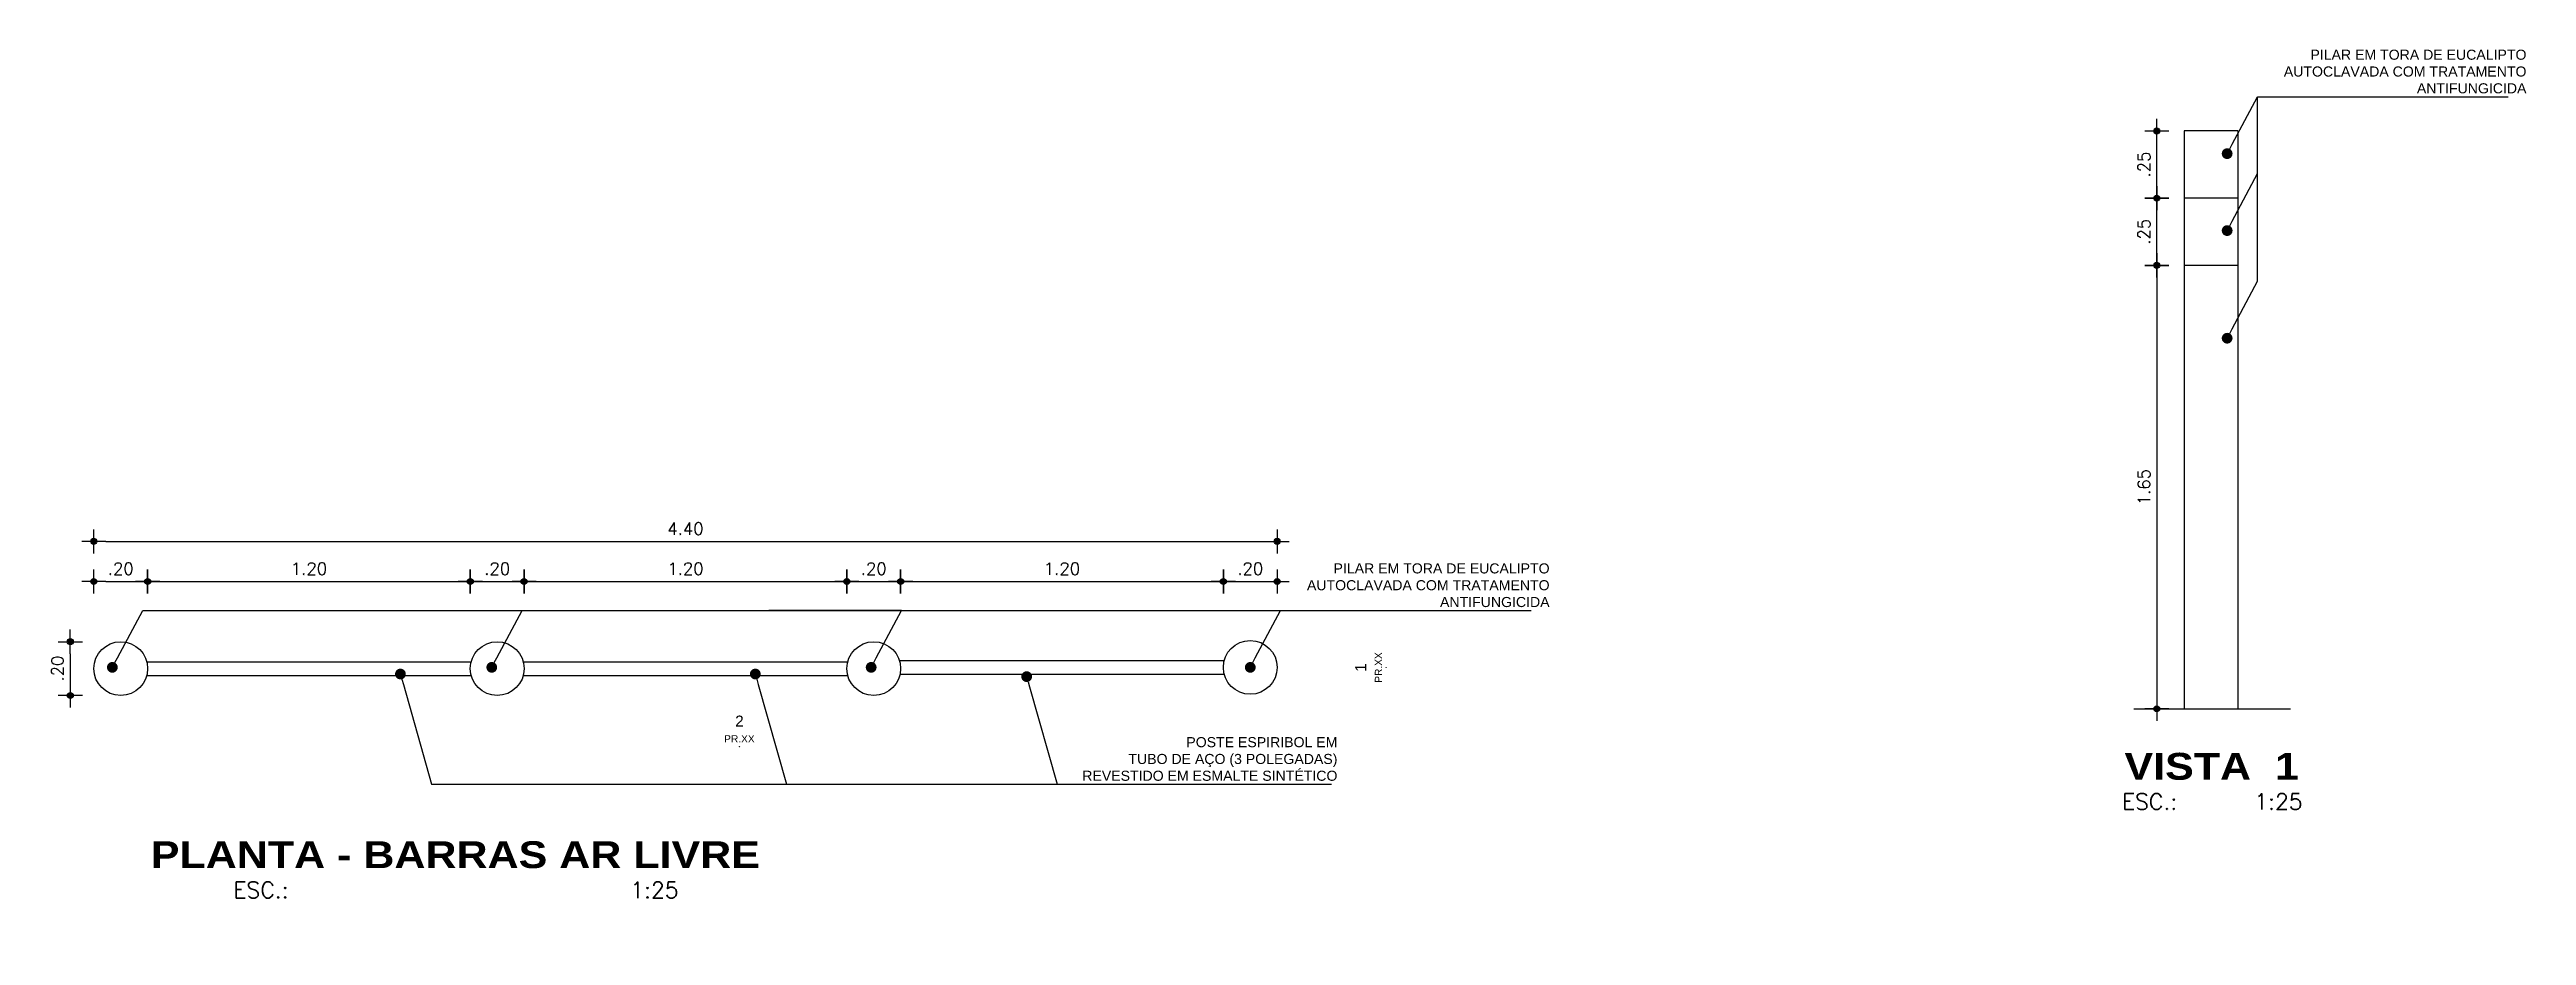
# Model space of a CAD drawing. Header units: millimetres. Extents: x 490 to 675, y -160 to -87.
# Drawn here: x 548.49 to 557.7, y -160.16 to -156.86 of the extents above; entities that cross this region are included whole.
import ezdxf
from ezdxf import colors
from ezdxf.entities.mleader import LeaderData, LeaderLine
from ezdxf.enums import TextEntityAlignment as Align
from ezdxf.math import Vec2, Vec3

# ---------------------------------------------------------------- set-up
doc = ezdxf.new("R2010")
doc.units = ezdxf.units.MM
doc.header["$LTSCALE"] = 2.5
doc.linetypes.add('DASHDOT', pattern=[1, 0.5, -0.25, 0, -0.25])
for name, color, linetype in [('AN_INDICAÇAO', 2, 'Continuous'), ('ARQ_ESTRUTURA', 6, 'Continuous'), ('ARQ_VISTA00', 8, 'Continuous'), ('ARQ_VISTA01', 7, 'Continuous'), ('ARQ_VISTA02', 2, 'Continuous'), ('COTAS', 1, 'Continuous'), ('TITULO', 2, 'Continuous')]:
    doc.layers.add(name, color=color, linetype=linetype)
doc.styles.add('ARIAL', font='arial.ttf')
doc.styles.add('ARIAL 1-025', font='arial.ttf', dxfattribs={"height": 0.05})
doc.styles.add('COTA200', font='ROMANS.SHX')
doc.styles.add('COTA25', font='romans.shx')
doc.styles.add('TIT200', font='')
doc.styles.get('TIT200').set_extended_font_data('Arial Black')
doc.dimstyles.new('COTA25$0', dxfattribs={"dimtxt": 0.045, "dimasz": 0.045, "dimexe": 0.05, "dimexo": 0.95, "dimgap": 0.025, "dimtad": 1, "dimzin": 4, "dimdsep": 46, "dimtxsty": 'COTA25', "dimblk": 'bola', "dimcen": -0.1, "dimdle": 0.05, "dimse1": 1, "dimse2": 1, "dimclrd": 256, "dimclre": 3, "dimclrt": 2, "dimadec": 0, "dimazin": 0, "dimtfac": 1, "dimtix": 1, "dimtmove": 2, "dimatfit": 3, "dimldrblk": 'USERTICK', "dimfxl": 1, "dimtvp": 2.5, "dimtolj": 1, "dimtzin": 4, "dimarcsym": 0})

msp = doc.modelspace()

# ---------------------------------------------------------------- texts
at = {"layer": 'TITULO'}
for s, height, style, p in [('VISTA  1', 0.1, 'TIT200', (556.5329, -159.5298)), ('ESC.:      1:25', 0.06, 'COTA200', (556.5352, -159.661)), ('PLANTA - BARRAS AR LIVRE', 0.1, 'TIT200', (550.0023, -159.8585)), ('ESC.:                            1:25', 0.06, 'COTA200', (550.0046, -159.9897))]:
    msp.add_text(s, height=height, dxfattribs=dict(at, style=style)).set_placement(p, align=Align.MIDDLE_CENTER)

# ---------------------------------------------------------------- blocks, each defined once
blk = doc.blocks.new('_Dot')
at = {"color": 0, "linetype": 'ByBlock', "lineweight": -2}
blk.add_line((-0.5, 0), (-1, 0), dxfattribs=at)
at = {"color": 0, "linetype": 'ByBlock', "const_width": 0.5}
blk.add_lwpolyline([(-0.25, 0, 1), (0.25, 0, 1)], format="xyb", close=True, dxfattribs=at)
blk = doc.blocks.new('IND_VISTAS')
for points in [[(0.002, 0.002), (0.004, 0), (-0.004, 0), (-0.002, 0.002)], [(0, 0.006), (-0.002, 0.003), (0.002, 0.003)]]:
    blk.add_lwpolyline(points, close=True)
at = {"style": 'ARIAL'}
for tag, height, p in [('PRANCHA', 0.00108, (0, 0.001)), ('VISTA', 0.00166, (0, 0.003))]:
    blk.add_attdef(tag, text='', height=height, dxfattribs=at).set_placement(p, align=Align.CENTER)
blk = doc.blocks.new('bola')
blk.add_hatch(color=0).paths.add_polyline_path([(-0.25, 0, 1), (0.25, 0, 1)])
at = {"color": 0}
for p, q in [((-1, 0), (-0.25, 0)), ((0, 1), (0, 0.25)), ((0.25, 0), (1, 0)), ((0, -0.25), (0, -1))]:
    blk.add_line(p, q, dxfattribs=at)
blk.add_circle((0, 0), 0.25, dxfattribs=at)
blk = doc.blocks.new('*D423')
at = {"layer": 'COTAS', "lineweight": -2}
blk.add_line((548.703, -158.8422), (548.813, -158.8422), dxfattribs=at)
at = {"layer": 'DEFPOINTS', "color": 0}
for p in [(548.858, -158.8422), (548.658, -159.1663), (548.858, -159.1663)]:
    blk.add_point(p, dxfattribs=at)
at = {"layer": 'COTAS', "lineweight": -2, "xscale": 0.045, "yscale": 0.045, "zscale": 0.045, "rotation": 180}
blk.add_blockref('bola', (548.658, -158.8422), dxfattribs=at)
at = {"layer": 'COTAS', "lineweight": -2, "xscale": 0.045, "yscale": 0.045, "zscale": 0.045}
blk.add_blockref('bola', (548.858, -158.8422), dxfattribs=at)
at = {"layer": 'COTAS', "color": 2, "insert": (548.758, -158.7947), "char_height": 0.045, "attachment_point": 5, "style": 'COTA25'}
blk.add_mtext('\\A1;.20', dxfattribs=at)
blk = doc.blocks.new('USERTICK')
at = {"color": 0}
for p, q in [((-1, 0), (1, 0)), ((0, 1), (0, -1))]:
    blk.add_line(p, q, dxfattribs=at)
blk.add_circle((0, 0), 0.25, dxfattribs=at)
blk = doc.blocks.new('*D424')
at = {"layer": 'COTAS', "lineweight": -2}
blk.add_line((548.903, -158.8422), (550.013, -158.8422), dxfattribs=at)
at = {"layer": 'DEFPOINTS', "color": 0}
for p in [(550.058, -158.8422), (548.858, -159.1663), (550.058, -159.1663)]:
    blk.add_point(p, dxfattribs=at)
at = {"layer": 'COTAS', "lineweight": -2, "xscale": 0.045, "yscale": 0.045, "zscale": 0.045, "rotation": 180}
blk.add_blockref('bola', (548.858, -158.8422), dxfattribs=at)
at = {"layer": 'COTAS', "lineweight": -2, "xscale": 0.045, "yscale": 0.045, "zscale": 0.045}
blk.add_blockref('bola', (550.058, -158.8422), dxfattribs=at)
at = {"layer": 'COTAS', "color": 2, "insert": (549.458, -158.7947), "char_height": 0.045, "attachment_point": 5, "style": 'COTA25'}
blk.add_mtext('\\A1;1.20', dxfattribs=at)
blk = doc.blocks.new('*D425')
at = {"layer": 'COTAS', "lineweight": -2}
blk.add_line((550.103, -158.8422), (550.213, -158.8422), dxfattribs=at)
at = {"layer": 'DEFPOINTS', "color": 0}
for p in [(550.258, -158.8422), (550.058, -159.1663), (550.258, -159.1663)]:
    blk.add_point(p, dxfattribs=at)
at = {"layer": 'COTAS', "lineweight": -2, "xscale": 0.045, "yscale": 0.045, "zscale": 0.045, "rotation": 180}
blk.add_blockref('bola', (550.058, -158.8422), dxfattribs=at)
at = {"layer": 'COTAS', "lineweight": -2, "xscale": 0.045, "yscale": 0.045, "zscale": 0.045}
blk.add_blockref('bola', (550.258, -158.8422), dxfattribs=at)
at = {"layer": 'COTAS', "color": 2, "insert": (550.158, -158.7947), "char_height": 0.045, "attachment_point": 5, "style": 'COTA25'}
blk.add_mtext('\\A1;.20', dxfattribs=at)
blk = doc.blocks.new('*D426')
at = {"layer": 'COTAS', "lineweight": -2}
blk.add_line((550.303, -158.8422), (551.413, -158.8422), dxfattribs=at)
at = {"layer": 'DEFPOINTS', "color": 0}
for p in [(551.458, -158.8422), (550.258, -159.1663), (551.458, -159.1663)]:
    blk.add_point(p, dxfattribs=at)
at = {"layer": 'COTAS', "lineweight": -2, "xscale": 0.045, "yscale": 0.045, "zscale": 0.045, "rotation": 180}
blk.add_blockref('bola', (550.258, -158.8422), dxfattribs=at)
at = {"layer": 'COTAS', "lineweight": -2, "xscale": 0.045, "yscale": 0.045, "zscale": 0.045}
blk.add_blockref('bola', (551.458, -158.8422), dxfattribs=at)
at = {"layer": 'COTAS', "color": 2, "insert": (550.858, -158.7947), "char_height": 0.045, "attachment_point": 5, "style": 'COTA25'}
blk.add_mtext('\\A1;1.20', dxfattribs=at)
blk = doc.blocks.new('*D427')
at = {"layer": 'COTAS', "lineweight": -2}
blk.add_line((551.503, -158.8422), (551.613, -158.8422), dxfattribs=at)
at = {"layer": 'DEFPOINTS', "color": 0}
for p in [(551.658, -158.8422), (551.458, -159.1663), (551.658, -159.1663)]:
    blk.add_point(p, dxfattribs=at)
at = {"layer": 'COTAS', "lineweight": -2, "xscale": 0.045, "yscale": 0.045, "zscale": 0.045, "rotation": 180}
blk.add_blockref('bola', (551.458, -158.8422), dxfattribs=at)
at = {"layer": 'COTAS', "lineweight": -2, "xscale": 0.045, "yscale": 0.045, "zscale": 0.045}
blk.add_blockref('bola', (551.658, -158.8422), dxfattribs=at)
at = {"layer": 'COTAS', "color": 2, "insert": (551.558, -158.7947), "char_height": 0.045, "attachment_point": 5, "style": 'COTA25'}
blk.add_mtext('\\A1;.20', dxfattribs=at)
blk = doc.blocks.new('*D428')
at = {"layer": 'COTAS', "lineweight": -2}
blk.add_line((551.703, -158.8422), (552.8131, -158.8422), dxfattribs=at)
at = {"layer": 'DEFPOINTS', "color": 0}
for p in [(552.8581, -158.8422), (551.658, -159.1663), (552.8581, -159.1616)]:
    blk.add_point(p, dxfattribs=at)
at = {"layer": 'COTAS', "lineweight": -2, "xscale": 0.045, "yscale": 0.045, "zscale": 0.045, "rotation": 180}
blk.add_blockref('bola', (551.658, -158.8422), dxfattribs=at)
at = {"layer": 'COTAS', "lineweight": -2, "xscale": 0.045, "yscale": 0.045, "zscale": 0.045}
blk.add_blockref('bola', (552.8581, -158.8422), dxfattribs=at)
at = {"layer": 'COTAS', "color": 2, "insert": (552.258, -158.7947), "char_height": 0.045, "attachment_point": 5, "style": 'COTA25'}
blk.add_mtext('\\A1;1.20', dxfattribs=at)
blk = doc.blocks.new('*D429')
at = {"layer": 'COTAS', "lineweight": -2}
blk.add_line((552.9031, -158.8422), (553.0131, -158.8422), dxfattribs=at)
at = {"layer": 'DEFPOINTS', "color": 0}
for p in [(553.0581, -158.8422), (552.8581, -159.1616), (553.0581, -159.1616)]:
    blk.add_point(p, dxfattribs=at)
at = {"layer": 'COTAS', "lineweight": -2, "xscale": 0.045, "yscale": 0.045, "zscale": 0.045, "rotation": 180}
blk.add_blockref('bola', (552.8581, -158.8422), dxfattribs=at)
at = {"layer": 'COTAS', "lineweight": -2, "xscale": 0.045, "yscale": 0.045, "zscale": 0.045}
blk.add_blockref('bola', (553.0581, -158.8422), dxfattribs=at)
at = {"layer": 'COTAS', "color": 2, "insert": (552.9581, -158.7947), "char_height": 0.045, "attachment_point": 5, "style": 'COTA25'}
blk.add_mtext('\\A1;.20', dxfattribs=at)
blk = doc.blocks.new('*D430')
at = {"layer": 'COTAS', "lineweight": -2}
blk.add_line((548.703, -158.6931), (553.0131, -158.6931), dxfattribs=at)
at = {"layer": 'DEFPOINTS', "color": 0}
for p in [(553.0581, -158.6931), (548.658, -159.1663), (553.0581, -159.1616)]:
    blk.add_point(p, dxfattribs=at)
at = {"layer": 'COTAS', "lineweight": -2, "xscale": 0.045, "yscale": 0.045, "zscale": 0.045, "rotation": 180}
blk.add_blockref('bola', (548.658, -158.6931), dxfattribs=at)
at = {"layer": 'COTAS', "lineweight": -2, "xscale": 0.045, "yscale": 0.045, "zscale": 0.045}
blk.add_blockref('bola', (553.0581, -158.6931), dxfattribs=at)
at = {"layer": 'COTAS', "color": 2, "insert": (550.858, -158.6456), "char_height": 0.045, "attachment_point": 5, "style": 'COTA25'}
blk.add_mtext('\\A1;4.40', dxfattribs=at)
blk = doc.blocks.new('*D431')
at = {"layer": 'COTAS', "lineweight": -2}
blk.add_line((548.5704, -159.1113), (548.5704, -159.2213), dxfattribs=at)
at = {"layer": 'DEFPOINTS', "color": 0}
for p in [(548.758, -159.0663), (548.5704, -159.2663), (548.758, -159.2663)]:
    blk.add_point(p, dxfattribs=at)
at = {"layer": 'COTAS', "lineweight": -2, "xscale": 0.045, "yscale": 0.045, "zscale": 0.045}
for p, rotation in [((548.5704, -159.0663), 90), ((548.5704, -159.2663), 270)]:
    blk.add_blockref('bola', p, dxfattribs=dict(at, rotation=rotation))
at = {"layer": 'COTAS', "color": 2, "insert": (548.5229, -159.1663), "char_height": 0.045, "attachment_point": 5, "rotation": 90, "style": 'COTA25'}
blk.add_mtext('\\A1;.20', dxfattribs=at)
blk = doc.blocks.new('*D432')
at = {"layer": 'COTAS', "lineweight": -2}
blk.add_line((556.329, -157.7109), (556.329, -159.2709), dxfattribs=at)
at = {"layer": 'DEFPOINTS', "color": 0}
for p in [(556.4308, -157.6659), (556.329, -159.3159), (556.4308, -159.3159)]:
    blk.add_point(p, dxfattribs=at)
at = {"layer": 'COTAS', "lineweight": -2, "xscale": 0.045, "yscale": 0.045, "zscale": 0.045}
for p, rotation in [((556.329, -157.6659), 90), ((556.329, -159.3159), 270)]:
    blk.add_blockref('bola', p, dxfattribs=dict(at, rotation=rotation))
at = {"layer": 'COTAS', "color": 2, "insert": (556.2815, -158.4909), "char_height": 0.045, "attachment_point": 5, "rotation": 90, "style": 'COTA25'}
blk.add_mtext('\\A1;1.65', dxfattribs=at)
blk = doc.blocks.new('*D433')
at = {"layer": 'COTAS', "lineweight": -2}
blk.add_line((556.329, -157.6209), (556.329, -157.4609), dxfattribs=at)
at = {"layer": 'DEFPOINTS', "color": 0}
for p in [(556.329, -157.4159), (556.4308, -157.4159), (556.4308, -157.6659)]:
    blk.add_point(p, dxfattribs=at)
at = {"layer": 'COTAS', "lineweight": -2, "xscale": 0.045, "yscale": 0.045, "zscale": 0.045}
for p, rotation in [((556.329, -157.4159), 90), ((556.329, -157.6659), 270)]:
    blk.add_blockref('bola', p, dxfattribs=dict(at, rotation=rotation))
at = {"layer": 'COTAS', "color": 2, "insert": (556.2815, -157.5409), "char_height": 0.045, "attachment_point": 5, "rotation": 90, "style": 'COTA25'}
blk.add_mtext('\\A1;.25', dxfattribs=at)
blk = doc.blocks.new('*D434')
at = {"layer": 'COTAS', "lineweight": -2}
blk.add_line((556.329, -157.3709), (556.329, -157.2109), dxfattribs=at)
at = {"layer": 'DEFPOINTS', "color": 0}
for p in [(556.329, -157.1659), (556.4308, -157.1659), (556.4308, -157.4159)]:
    blk.add_point(p, dxfattribs=at)
at = {"layer": 'COTAS', "lineweight": -2, "xscale": 0.045, "yscale": 0.045, "zscale": 0.045}
for p, rotation in [((556.329, -157.1659), 90), ((556.329, -157.4159), 270)]:
    blk.add_blockref('bola', p, dxfattribs=dict(at, rotation=rotation))
at = {"layer": 'COTAS', "color": 2, "insert": (556.2815, -157.2909), "char_height": 0.045, "attachment_point": 5, "rotation": 90, "style": 'COTA25'}
blk.add_mtext('\\A1;.25', dxfattribs=at)

# ---------------------------------------------------------------- dimensions: what is measured, and where the dimension line sits
at = {"layer": 'COTAS'}
for base, p1, p2, picture, middle in [((556.329, -157.1659), (556.4308, -157.4159), (556.4308, -157.1659), '*D434', (556.2815, -157.2909)), ((556.329, -157.4159), (556.4308, -157.6659), (556.4308, -157.4159), '*D433', (556.2815, -157.5409)), ((556.329, -159.3159), (556.4308, -157.6659), (556.4308, -159.3159), '*D432', (556.2815, -158.4909)), ((548.5704, -159.2663), (548.758, -159.0663), (548.758, -159.2663), '*D431', (548.5229, -159.1663))]:
    dim = msp.add_linear_dim(base=base, p1=p1, p2=p2, angle=90, dimstyle='COTA25$0', override={"dimclrt": 2}, dxfattribs=at)
    dim.commit()
    dim.dimension.update_dxf_attribs({"geometry": picture, "text_midpoint": middle})
for base, p1, p2, picture, middle in [((553.0581, -158.6931), (548.658, -159.1663), (553.0581, -159.1616), '*D430', (550.858, -158.6456)), ((548.858, -158.8422), (548.658, -159.1663), (548.858, -159.1663), '*D423', (548.758, -158.7947)), ((550.058, -158.8422), (548.858, -159.1663), (550.058, -159.1663), '*D424', (549.458, -158.7947)), ((550.258, -158.8422), (550.058, -159.1663), (550.258, -159.1663), '*D425', (550.158, -158.7947)), ((551.458, -158.8422), (550.258, -159.1663), (551.458, -159.1663), '*D426', (550.858, -158.7947)), ((551.658, -158.8422), (551.458, -159.1663), (551.658, -159.1663), '*D427', (551.558, -158.7947)), ((552.8581, -158.8422), (551.658, -159.1663), (552.8581, -159.1616), '*D428', (552.258, -158.7947)), ((553.0581, -158.8422), (552.8581, -159.1616), (553.0581, -159.1616), '*D429', (552.9581, -158.7947))]:
    dim = msp.add_linear_dim(base=base, p1=p1, p2=p2, dimstyle='COTA25$0', override={"dimclrt": 2}, dxfattribs=at)
    dim.commit()
    dim.dimension.update_dxf_attribs({"geometry": picture, "text_midpoint": middle})

# ---------------------------------------------------------------- linework, layer by layer
at = {"layer": 'AN_INDICAÇAO'}
for p, q in [((548.8399, -158.9497), (550.2507, -158.9497)), ((550.2507, -158.9497), (551.6615, -158.9497)), ((551.6615, -158.9497), (551.1685, -158.9497)), ((549.8089, -159.2249), (549.9138, -159.5961)), ((551.1285, -159.2249), (551.2333, -159.5961)), ((549.9138, -159.5961), (553.2603, -159.5961))]:
    msp.add_line(p, q, dxfattribs=at)
for points in [[(556.6093, -157.9017), (556.7035, -157.7251), (556.7035, -157.0385)], [(556.6093, -157.5014), (556.7035, -157.3247)], [(548.7457, -159.1263), (548.8399, -158.9497)], [(550.1565, -159.1263), (550.2507, -158.9497)], [(551.1685, -158.9497), (553.0711, -158.9497)], [(551.5673, -159.1263), (551.6615, -158.9497)]]:
    msp.add_lwpolyline(points, dxfattribs=at)
at = {"layer": 'ARQ_ESTRUTURA'}
msp.add_line((556.2433, -159.3159), (556.826, -159.3159), dxfattribs=at)
at = {"layer": 'ARQ_VISTA00'}
for p, q in [((548.8548, -159.1413), (550.058, -159.1413)), ((548.8548, -159.1913), (550.0612, -159.1913))]:
    msp.add_line(p, q, dxfattribs=at)
at = {"layer": 'ARQ_VISTA01'}
for p, q in [((556.4308, -157.1659), (556.4308, -157.4159)), ((556.6308, -157.1659), (556.4308, -157.1659)), ((556.6308, -157.1659), (556.6308, -157.4159)), ((550.2548, -159.1413), (551.4612, -159.1413)), ((550.2548, -159.1913), (551.4612, -159.1913))]:
    msp.add_line(p, q, dxfattribs=at)
msp.add_circle((548.758, -159.1663), 0.1, dxfattribs=at)
at = {"layer": 'ARQ_VISTA02'}
for p, q in [((556.6308, -157.4159), (556.4308, -157.4159)), ((556.4308, -157.4159), (556.4308, -157.6659)), ((556.6308, -157.4159), (556.6308, -157.6659)), ((556.4308, -157.6659), (556.4308, -159.3159)), ((556.6308, -157.6659), (556.4308, -157.6659)), ((556.6308, -157.6659), (556.6308, -159.3159)), ((551.6535, -159.1366), (552.8613, -159.1366)), ((551.6559, -159.1866), (552.8581, -159.1866))]:
    msp.add_line(p, q, dxfattribs=at)
for centre in [(550.158, -159.1663), (551.558, -159.1663), (552.9581, -159.1616)]:
    msp.add_circle(centre, 0.1, dxfattribs=at)

# ---------------------------------------------------------------- block references
at = {"layer": 'AN_INDICAÇAO'}
for p, xscale, yscale, zscale, rotation in [((556.5905, -157.5367), 0.04000000000000123, 0.04000000000000123, 0.04000000000000123, 241.9319770203185), ((556.5905, -157.937), 0.04000000000000123, 0.04000000000000123, 0.04000000000000123, 241.9319770203185), ((548.7269, -159.1616), 0.04000000000000123, 0.04000000000000123, 0.04000000000000123, 241.9319770203185), ((550.1377, -159.1616), 0.04000000000000123, 0.04000000000000123, 0.04000000000000123, 241.9319770203185), ((551.5485, -159.1616), 0.04000000000000123, 0.04000000000000123, 0.04000000000000123, 241.9319770203185), ((549.7981, -159.1864), -0.03999999999999305, 0.03999999999996362, 0.04, 285.7761023420509), ((551.1176, -159.1864), -0.03999999999999305, 0.03999999999996362, 0.04, 285.7761023420509)]:
    msp.add_blockref('_Dot', p, dxfattribs=dict(at, xscale=xscale, yscale=yscale, zscale=zscale, rotation=rotation))
at = {"layer": 'AN_INDICAÇAO', "linetype": 'DASHDOT', "ltscale": 0.09}
ref = msp.add_blockref('IND_VISTAS', (553.464, -159.1616), dxfattribs=dict(at, xscale=0.125, yscale=0.125, zscale=0.125, rotation=90))
ref.add_attrib('VISTA', '1', dxfattribs={"layer": '0', "height": 0.0414, "rotation": 90, "style": 'ARIAL'}).set_placement((553.3895, -159.1621), align=Align.CENTER)
ref.add_attrib('PRANCHA', 'PR.XX', dxfattribs={"layer": '0', "height": 0.027, "rotation": 90, "style": 'ARIAL'}).set_placement((553.4482, -159.1621), align=Align.CENTER)
ref = msp.add_blockref('IND_VISTAS', (551.0591, -159.4568), dxfattribs=dict(at, xscale=0.125, yscale=0.125, zscale=0.125))
ref.add_attrib('VISTA', '2', dxfattribs={"layer": '0', "height": 0.0414, "style": 'ARIAL'}).set_placement((551.0586, -159.3824), align=Align.CENTER)
ref.add_attrib('PRANCHA', 'PR.XX', dxfattribs={"layer": '0', "height": 0.027, "style": 'ARIAL'}).set_placement((551.0586, -159.441), align=Align.CENTER)

msp.set_redraw_order([(e.dxf.handle, doc.entitydb.next_handle()) for e in msp.query("TEXT MTEXT ATTDEF DIMENSION ARC_DIMENSION")])  # texts and dimensions are drawn at this point

# ---------------------------------------------------------------- leaders
at = {"layer": 'AN_INDICAÇAO'}
ml = msp.add_multileader_mtext('Standard', dxfattribs=at)
ml.set_content('PILAR EM TORA DE EUCALIPTO\\P\\pq*;AUTOCLAVADA COM TRATAMENTO\\PANTIFUNGICIDA', color=256, style='ARIAL 1-025')
ml.set_leader_properties(color=256, linetype='ByLayer', lineweight=-1)
ml.set_arrow_properties(name='DOT')
ml.build(insert=Vec2(0, 0))
ml.multileader.update_dxf_attribs({"text_left_attachment_type": 5, "text_right_attachment_type": 5, "dogleg_length": 0.1, "arrow_head_size": 0.04})
ctx = ml.context
ctx.base_point, ctx.char_height, ctx.arrow_head_size, ctx.landing_gap_size, ctx.plane_origin = Vec3(556.8035, -157.0385), 0.0375, 0.04, 0, Vec3(556.5905, -157.2504)
ctx.left_attachment, ctx.right_attachment, ctx.text_align_type = 5, 5, 2
notes = []
notes.append((ctx, [(0, (1, 1, 0), (556.7035, -157.0385), (1, 0), 0.1, [(0, [(556.5905, -157.2504)], 0, [])])]))
ctx.mtext.insert, ctx.mtext.alignment, ctx.mtext.line_spacing_style, ctx.mtext.flow_direction = Vec3(557.7035, -156.8635), 3, 2, 5
ml = msp.add_multileader_mtext('Standard', dxfattribs=at)
ml.set_content('PILAR EM TORA DE EUCALIPTO\\P\\pq*;AUTOCLAVADA COM TRATAMENTO\\PANTIFUNGICIDA', color=256, style='ARIAL 1-025')
ml.set_leader_properties(color=256, linetype='ByLayer', lineweight=-1)
ml.set_arrow_properties(name='DOT')
ml.build(insert=Vec2(0, 0))
ml.multileader.update_dxf_attribs({"text_left_attachment_type": 5, "text_right_attachment_type": 5, "dogleg_length": 0.1, "arrow_head_size": 0.04})
ctx = ml.context
ctx.base_point, ctx.char_height, ctx.arrow_head_size, ctx.landing_gap_size, ctx.plane_origin = Vec3(553.1711, -158.9497), 0.0375, 0.04, 0, Vec3(552.9581, -159.1616)
ctx.left_attachment, ctx.right_attachment, ctx.text_align_type = 5, 5, 2
notes.append((ctx, [(0, (1, 1, 0), (553.0711, -158.9497), (1, 0), 0.1, [(0, [(552.9581, -159.1616)], 0, [])])]))
ctx.mtext.insert, ctx.mtext.alignment, ctx.mtext.line_spacing_style, ctx.mtext.flow_direction = Vec3(554.0711, -158.7747), 3, 2, 5
ml = msp.add_multileader_mtext('Standard', dxfattribs=at)
ml.set_content('POSTE ESPIRIBOL EM \\PTUBO DE AÇO (3 POLEGADAS)\\PREVESTIDO EM ESMALTE SINTÉTICO', color=256, style='ARIAL 1-025')
ml.set_leader_properties(color=256, linetype='ByLayer', lineweight=-1)
ml.set_arrow_properties(name='DOT')
ml.build(insert=Vec2(0, 0))
ml.multileader.update_dxf_attribs({"text_left_attachment_type": 5, "text_right_attachment_type": 5, "dogleg_length": 0.1, "arrow_head_size": 0.04})
ctx = ml.context
ctx.base_point, ctx.char_height, ctx.arrow_head_size, ctx.landing_gap_size, ctx.plane_origin = Vec3(552.3398, -159.5961), 0.0375, 0.04, 0, Vec3(552.1267, -159.196)
ctx.left_attachment, ctx.right_attachment, ctx.text_align_type = 5, 5, 2
notes.append((ctx, [(0, (1, 1, 0), (552.2398, -159.5961), (1, 0), 0.1, [(0, [(552.1267, -159.196)], 0, [])])]))
ctx.mtext.insert, ctx.mtext.alignment, ctx.mtext.line_spacing_style, ctx.mtext.flow_direction = Vec3(553.2822, -159.4211), 3, 2, 5
for ctx, leaders in notes:
    for number, flags, end, landing, length, lines in leaders:
        leader = LeaderData()
        leader.index, (leader.has_last_leader_line, leader.has_dogleg_vector, leader.attachment_direction) = number, flags
        leader.last_leader_point, leader.dogleg_vector, leader.dogleg_length = Vec3(end), Vec3(landing), length
        for number, points, colour, breaks in lines:
            line = LeaderLine()
            line.index, line.vertices, line.color, line.breaks = number, Vec3.list(points), colors.encode_raw_color(colour), breaks
            leader.lines.append(line)
        ctx.leaders.append(leader)

doc.saveas('drawing.dxf')
